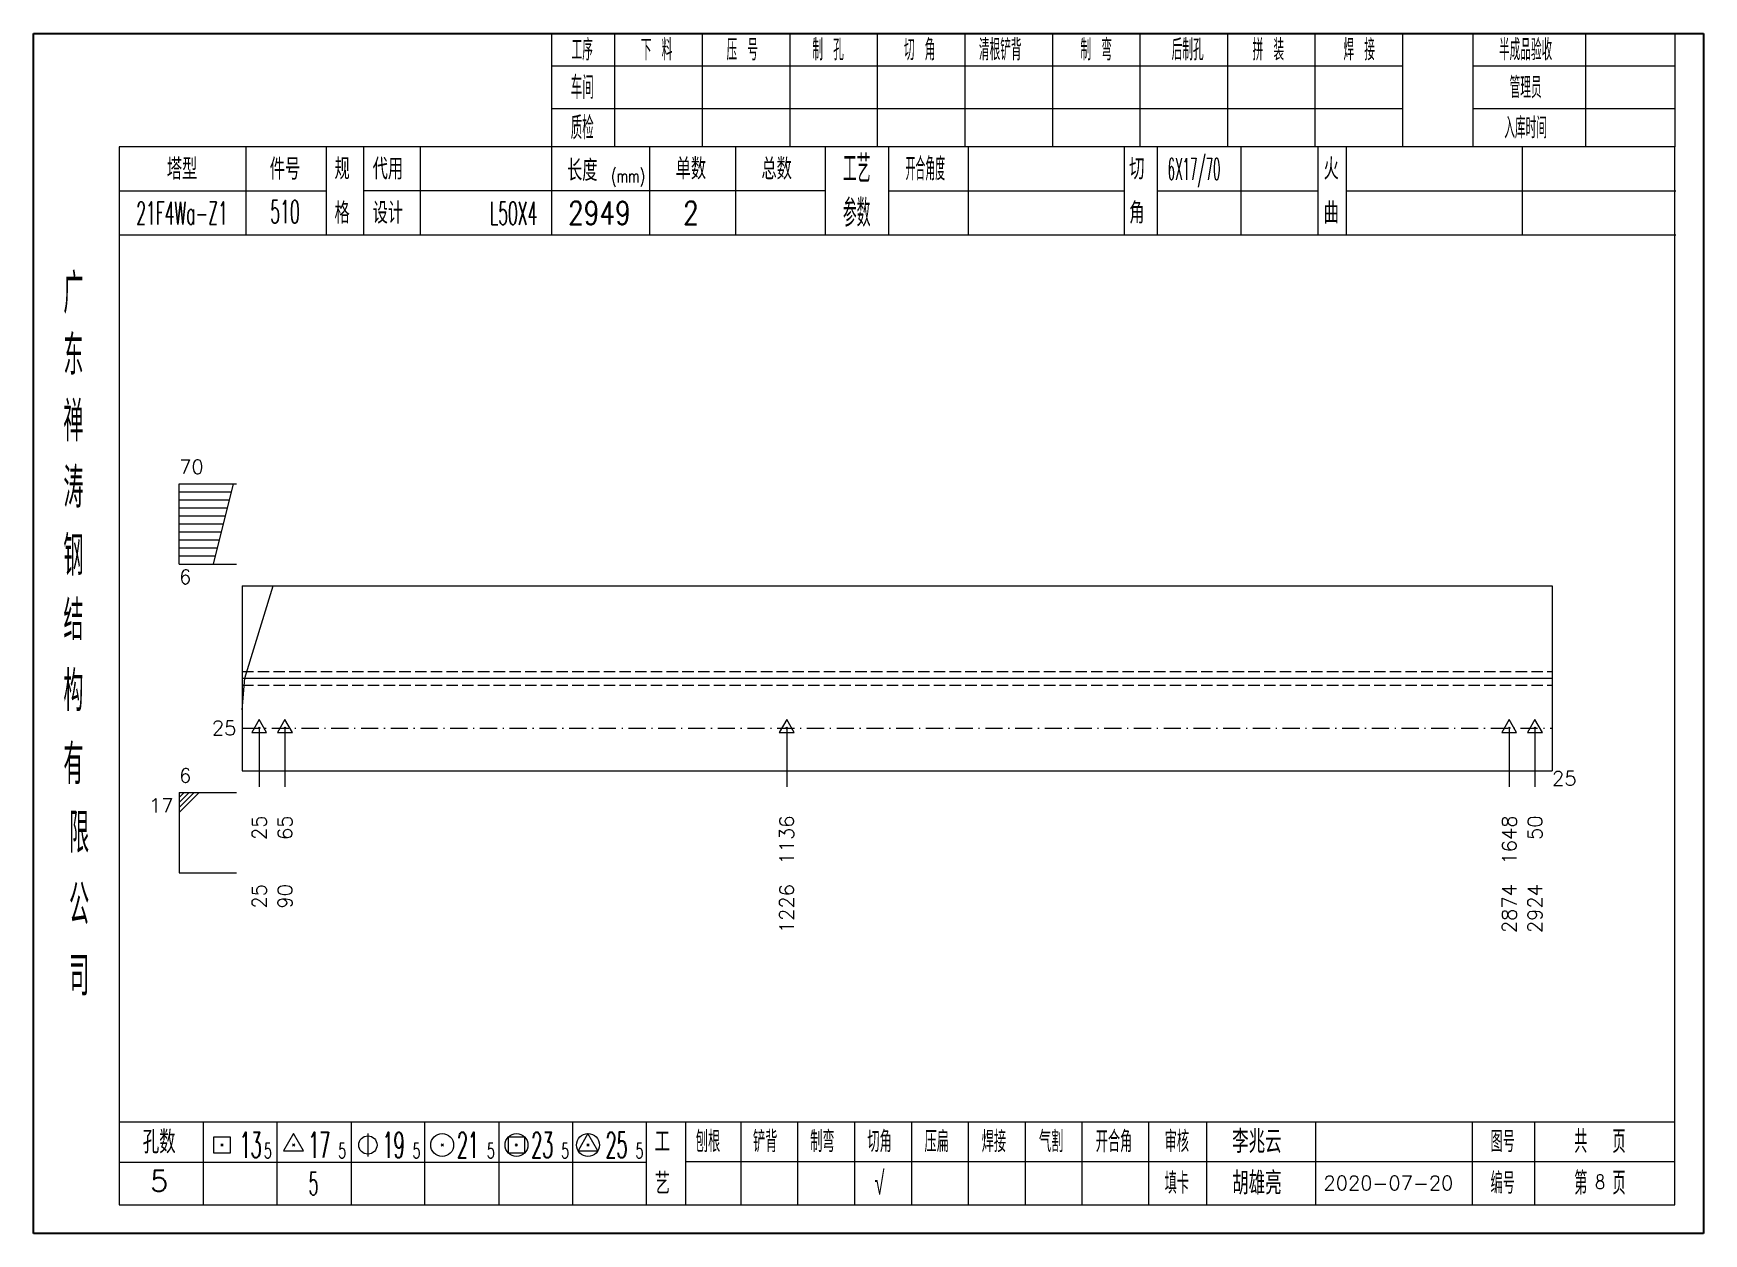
# Model space of a CAD drawing. Extents: x 1310 to 15542, y -76 to 8381.
# Drawn here: x 3701.3 to 3993.5, y 2953.8 to 3163.8 of the extents above; entities that cross this region are included whole.
import ezdxf
from ezdxf.enums import TextEntityAlignment as Align

# ---------------------------------------------------------------- set-up
doc = ezdxf.new("R2010")
doc.units = 0
doc.header["$MEASUREMENT"] = 0
doc.linetypes.add('一点画线', pattern=[5.2, 3, -1, 0.2, -1])
doc.linetypes.add('虚线', pattern=[2.75, 2, -0.75])
doc.layers.get('0').update_dxf_attribs({"linetype": 'CONTINUOUS', "lineweight": 25})
for name, color, linetype, lineweight in [('1', 7, 'CONTINUOUS', 25), ('4', 7, 'CONTINUOUS', 25), ('5', 7, 'CONTINUOUS', 25)]:
    doc.layers.add(name, color=color, linetype=linetype, lineweight=lineweight)
doc.styles.get("Standard").update_dxf_attribs({"font": 'simplex.shx', "width": 0.7, "height": 3, "bigfont": 'gbhzfs.shx'})

msp = doc.modelspace()

# ---------------------------------------------------------------- texts
at = {"color": 7, "linetype": 'Continuous', "lineweight": 13}
for s, p in [('70', (3726.832, 3085.944)), ('6', (3726.832, 3031.944))]:
    msp.add_text(s, height=2.5, dxfattribs=at).set_placement(p, align=Align.BOTTOM_LEFT)
msp.add_text('6', height=2.5, dxfattribs=at).set_placement((3726.832, 3069.944), align=Align.TOP_LEFT)
msp.add_text('25', height=2.5, dxfattribs=at).set_placement((3736.832, 3042.244), align=Align.MIDDLE_RIGHT)
msp.add_text('17', height=2.5, dxfattribs=at).set_placement((3725.832, 3029.944), align=Align.TOP_RIGHT)
at = {"layer": '1', "color": 7, "linetype": 'Continuous', "lineweight": 13}
msp.add_text('25', height=2.5, dxfattribs=at).set_placement((3966.962, 3033.444), align=Align.MIDDLE_LEFT)
at = {"layer": '1', "color": 8, "linetype": 'Continuous', "lineweight": 9}
for s, p in [('25', (3740.832, 3026.944)), ('65', (3745.332, 3026.944)), ('1136', (3833.089, 3026.944)), ('1648', (3959.462, 3026.944)), ('50', (3963.962, 3026.944))]:
    msp.add_text(s, height=2.5, rotation=90, dxfattribs=at).set_placement(p, align=Align.MIDDLE_RIGHT)
at = {"layer": '1', "color": 7, "linetype": 'Continuous', "lineweight": 13}
for s, p in [('25', (3740.832, 3014.944)), ('90', (3745.332, 3014.944)), ('1226', (3833.089, 3014.944)), ('2874', (3959.462, 3014.944)), ('2924', (3963.962, 3014.944))]:
    msp.add_text(s, height=2.5, rotation=90, dxfattribs=at).set_placement(p, align=Align.MIDDLE_RIGHT)
at = {"layer": '4', "color": 1, "linetype": 'Continuous', "lineweight": 25}
for s, height, width, p in [('工序', 3.7, 0.7, (3797.332, 3160.901)), ('下 料', 3.7, 0.7, (3810.332, 3160.901)), ('压 号', 3.7, 0.7, (3825.332, 3160.901)), ('制 孔', 3.7, 0.7, (3840.332, 3160.901)), ('切 角', 3.7, 0.7, (3856.332, 3160.901)), ('清根铲背 ', 3.7, 0.7, (3871.332, 3160.901)), (' 制 弯', 3.7, 0.7, (3886.332, 3160.901)), (' 后制孔', 3.7, 0.7, (3902.332, 3160.901)), ('拼 装', 3.7, 0.7, (3917.332, 3160.901)), (' 焊 接', 3.7, 0.7, (3932.332, 3160.901)), ('半成品验收', 3.7, 0.7, (3962.332, 3160.901)), ('车间', 4, 0.7, (3797.332, 3154.301)), ('管理员', 3.7, 0.7, (3962.332, 3154.301)), ('质检', 4, 0.7, (3797.332, 3147.241)), ('入库时间', 3.7, 0.7, (3962.332, 3147.241)), ('工艺', 4.8, 0.7, (3845.332, 3140.061)), ('开合角度', 4, 0.6, (3857.332, 3140.061)), ('6X17/70', 3.8, 0.4, (3904.332, 3140.061)), ('(mm)', 2.24, 0.7, (3805.332, 3138.801)), ('510', 4, 0.5, (3745.332, 3132.571)), ('参数', 4.8, 0.7, (3845.332, 3132.351)), ('21F4Wa-Z1', 4, 0.5, (3727.332, 3132.321)), ('L50X4', 4, 0.5, (3785.332, 3132.301)), ('2949', 4, 0.8, (3800.332, 3132.351)), ('2', 4, 0.8, (3816.332, 3132.351)), ('广', 6.96, 0.7, (3708.332, 3118.271)), ('东', 6.96, 0.7, (3708.332, 3107.481)), ('禅', 6.96, 0.7, (3708.332, 3095.891)), ('涛', 6.96, 0.7, (3708.332, 3084.291)), ('钢', 6.96, 0.7, (3708.332, 3072.401)), ('结', 6.96, 0.7, (3708.332, 3061.091)), ('构', 6.96, 0.7, (3708.332, 3048.711)), ('有', 6.96, 0.7, (3708.332, 3035.901)), ('限', 6.96, 0.7, (3709.332, 3023.901)), ('公', 6.96, 0.7, (3709.332, 3011.361)), ('司', 6.96, 0.7, (3709.332, 2998.881)), ('13', 4.47, 0.5, (3739.332, 2969.301)), ('17', 4.47, 0.5, (3751.332, 2969.301)), ('19', 4.47, 0.5, (3764.332, 2969.301)), ('21', 4.47, 0.5, (3777.332, 2969.301)), ('23', 4.47, 0.5, (3790.332, 2969.301)), ('25', 4.47, 0.5, (3803.332, 2969.301)), ('刨根', 3.7, 0.8, (3819.332, 2969.901)), ('铲背', 3.7, 0.8, (3829.332, 2969.901)), ('制弯', 3.7, 0.8, (3839.332, 2969.901)), ('切角', 3.7, 0.8, (3849.332, 2969.901)), ('压扁', 3.7, 0.8, (3859.332, 2969.901)), ('焊接', 3.7, 0.8, (3869.332, 2969.901)), ('气割', 3.7, 0.8, (3879.332, 2969.901)), ('开合角', 3.7, 0.8, (3890.332, 2969.901)), ('审核', 3.7, 0.8, (3901.332, 2969.901)), ('图号', 3.7, 0.8, (3958.332, 2969.901)), ('共  页', 4, 0.8, (3975.332, 2969.901)), ('5', 2.68, 0.6, (3742.332, 2968.301)), ('5', 2.68, 0.6, (3755.332, 2968.301)), ('5', 2.68, 0.6, (3768.332, 2968.301)), ('5', 2.68, 0.6, (3781.332, 2968.301)), ('5', 2.68, 0.6, (3794.332, 2968.301)), ('5', 2.68, 0.6, (3807.332, 2968.301)), ('√', 4, 0.6, (3849.332, 2962.631)), ('5', 4, 0.5, (3750.332, 2962.551)), ('填卡', 3.7, 0.8, (3901.332, 2962.631)), ('编号', 3.7, 0.8, (3958.332, 2962.631)), ('第  页', 4, 0.8, (3975.332, 2962.631))]:
    msp.add_text(s, height=height, dxfattribs=dict(at, width=width)).set_placement(p, align=Align.MIDDLE_CENTER)
for s, height, p in [('塔型', 3.7, (3727.332, 3140.031)), ('件号', 3.7, (3745.332, 3140.031)), ('规', 3.7, (3755.332, 3140.061)), ('代用', 3.7, (3763.332, 3140.061)), ('长度', 3.7, (3797.332, 3139.801)), ('单数', 3.7, (3816.332, 3140.061)), ('总数', 3.7, (3831.332, 3140.061)), ('切', 3.7, (3894.332, 3140.061)), ('火', 3.7, (3928.332, 3140.061)), ('格', 3.7, (3755.332, 3132.351)), ('设计', 3.7, (3763.332, 3132.351)), ('角', 3.7, (3894.332, 3132.351)), ('曲', 3.7, (3928.332, 3132.351)), ('孔数', 4, (3723.332, 2969.821)), ('工', 3.7, (3811.332, 2969.901)), ('李兆云', 4, (3915.332, 2969.901)), ('5', 3.7, (3723.332, 2962.991)), ('艺', 3.7, (3811.332, 2962.551)), ('胡雄亮', 4, (3915.332, 2962.631)), ('2020-07-20', 2.5, (3938.332, 2962.631))]:
    msp.add_text(s, height=height, dxfattribs=at).set_placement(p, align=Align.MIDDLE_CENTER)
at = {"layer": '4', "color": 6, "linetype": 'Continuous', "lineweight": 25, "width": 0.8}
msp.add_text('8', height=2.5, dxfattribs=at).set_placement((3975.357, 2962.859), align=Align.MIDDLE_CENTER)

# ---------------------------------------------------------------- blocks, each defined once
blk = doc.blocks.new('孔17.5')
at = {"layer": '5', "color": 7, "linetype": 'Continuous', "lineweight": 13}
for p, q in [((0, 1), (-0.866, -0.5)), ((-0.1, -0.1), (0.1, 0.1)), ((0.1, -0.1), (-0.1, 0.1)), ((0.866, -0.5), (0, 1)), ((-0.866, -0.5), (0.866, -0.5))]:
    blk.add_line(p, q, dxfattribs=at)
blk = doc.blocks.new('CTJGK')
at = {"color": 6, "linetype": 'Continuous'}
for p, q in [((0, 209.97), (292.13, 209.97)), ((0, 0), (0, 209.97)), ((292.13, 209.97), (292.13, 0)), ((292.13, 0), (0, 0))]:
    blk.add_line(p, q, dxfattribs=at)

# ---------------------------------------------------------------- linework, layer by layer
at = {"color": 7, "linetype": 'Continuous', "lineweight": 13}
for p, q in [((3726.832, 3084.944), (3736.832, 3084.944)), ((3726.832, 3070.944), (3726.832, 3084.944)), ((3732.832, 3070.944), (3736.332, 3084.944)), ((3726.832, 3083.544), (3735.982, 3083.544)), ((3726.832, 3082.144), (3735.632, 3082.144)), ((3726.832, 3080.744), (3735.282, 3080.744)), ((3726.832, 3079.344), (3734.932, 3079.344)), ((3726.832, 3077.944), (3734.582, 3077.944)), ((3726.832, 3076.544), (3734.232, 3076.544)), ((3726.832, 3075.144), (3733.882, 3075.144)), ((3726.832, 3073.744), (3733.532, 3073.744)), ((3726.832, 3072.344), (3733.182, 3072.344)), ((3726.832, 3070.944), (3736.832, 3070.944)), ((3738.298, 3050.944), (3743.271, 3067.144)), ((3737.832, 3045.436), (3738.298, 3050.944)), ((3740.832, 3042.244), (3740.832, 3031.944)), ((3745.332, 3042.244), (3745.332, 3031.944)), ((3833.089, 3042.244), (3833.089, 3031.944)), ((3959.462, 3042.244), (3959.462, 3031.944)), ((3963.962, 3042.244), (3963.962, 3031.944)), ((3726.832, 3030.944), (3736.832, 3030.944)), ((3726.832, 3030.944), (3726.832, 3016.944)), ((3727.707, 3030.944), (3726.832, 3030.069)), ((3728.582, 3030.944), (3726.832, 3029.194)), ((3729.457, 3030.944), (3726.832, 3028.319)), ((3730.332, 3030.944), (3726.832, 3027.444)), ((3726.832, 3016.944), (3736.832, 3016.944))]:
    msp.add_line(p, q, dxfattribs=at)
at = {"color": 7, "linetype": 'Continuous', "lineweight": 18}
for p, q in [((3737.832, 3067.144), (3737.832, 3034.744)), ((3737.832, 3067.144), (3966.962, 3067.144)), ((3966.962, 3067.144), (3966.962, 3034.744)), ((3737.832, 3050.944), (3966.962, 3050.944))]:
    msp.add_line(p, q, dxfattribs=at)
at = {"color": 1, "linetype": '虚线', "lineweight": 18}
for p, q in [((3737.832, 3052.144), (3966.962, 3052.144)), ((3737.832, 3049.744), (3966.962, 3049.744))]:
    msp.add_line(p, q, dxfattribs=at)
at = {"color": 3, "linetype": '一点画线', "lineweight": 13}
msp.add_line((3737.832, 3042.244), (3966.962, 3042.244), dxfattribs=at)
at = {"layer": '1', "color": 7, "linetype": 'Continuous', "lineweight": 18}
msp.add_line((3737.832, 3034.744), (3966.962, 3034.744), dxfattribs=at)
at = {"layer": '4', "color": 1, "linetype": 'Continuous', "lineweight": 18}
for p, q in [((3701.332, 3163.771), (3701.332, 2953.801)), ((3993.462, 3163.771), (3701.332, 3163.771)), ((3791.962, 3163.771), (3791.962, 3143.931)), ((3802.992, 3163.771), (3802.992, 3143.911)), ((3818.302, 3163.771), (3818.302, 3143.911)), ((3833.622, 3163.771), (3833.622, 3143.911)), ((3848.932, 3163.771), (3848.932, 3143.911)), ((3864.242, 3163.771), (3864.242, 3143.911)), ((3879.552, 3163.771), (3879.552, 3143.911)), ((3894.872, 3163.771), (3894.872, 3143.911)), ((3910.182, 3163.771), (3910.182, 3143.911)), ((3925.492, 3163.771), (3925.492, 3143.911)), ((3940.802, 3163.771), (3940.802, 3143.931)), ((3940.802, 3163.771), (3940.802, 3143.911)), ((3953.082, 3163.771), (3953.082, 3143.911)), ((3972.832, 3163.771), (3972.832, 3143.911)), ((3988.412, 3163.771), (3988.412, 3143.911)), ((3993.462, 3133.971), (3993.462, 3163.771)), ((3940.802, 3158.041), (3791.962, 3158.041)), ((3988.412, 3158.041), (3953.082, 3158.041)), ((3940.802, 3150.561), (3791.962, 3150.561)), ((3988.412, 3150.561), (3953.082, 3150.561)), ((3716.342, 3143.911), (3716.342, 2958.851)), ((3988.412, 3143.911), (3716.342, 3143.911)), ((3738.462, 3143.921), (3738.462, 3128.501)), ((3752.612, 3128.501), (3752.612, 3143.911)), ((3759.112, 3128.501), (3759.112, 3143.911)), ((3768.982, 3143.911), (3768.982, 3128.501)), ((3791.962, 3143.931), (3791.962, 3128.501)), ((3809.082, 3143.911), (3809.082, 3128.501)), ((3824.132, 3143.911), (3824.132, 3128.501)), ((3839.832, 3143.911), (3839.832, 3128.501)), ((3850.892, 3143.911), (3850.892, 3128.501)), ((3864.842, 3143.911), (3864.842, 3128.501)), ((3892.142, 3143.911), (3892.142, 3128.501)), ((3897.902, 3143.911), (3897.902, 3128.501)), ((3912.522, 3143.911), (3912.522, 3128.501)), ((3925.982, 3143.911), (3925.982, 3128.501)), ((3930.972, 3143.911), (3930.972, 3128.501)), ((3961.712, 3143.911), (3961.712, 3128.501)), ((3988.412, 2958.851), (3988.412, 3143.911)), ((3752.612, 3136.151), (3716.342, 3136.151)), ((3839.832, 3136.201), (3759.112, 3136.201)), ((3850.892, 3136.201), (3892.142, 3136.201)), ((3897.902, 3136.201), (3925.982, 3136.201)), ((3930.972, 3136.201), (3988.592, 3136.201)), ((3993.462, 2953.801), (3993.462, 3133.971)), ((3988.592, 3128.501), (3716.342, 3128.501)), ((3716.342, 2973.381), (3988.412, 2973.381)), ((3731.032, 2973.381), (3731.032, 2958.851)), ((3743.962, 2958.851), (3743.962, 2973.381)), ((3756.892, 2973.381), (3756.892, 2958.851)), ((3769.812, 2958.851), (3769.812, 2973.381)), ((3782.742, 2973.381), (3782.742, 2958.851)), ((3795.672, 2958.851), (3795.672, 2973.381)), ((3808.592, 2958.851), (3808.592, 2973.381)), ((3815.462, 2958.851), (3815.462, 2973.381)), ((3825.122, 2958.851), (3825.122, 2973.381)), ((3835.062, 2958.851), (3835.062, 2973.381)), ((3845.002, 2958.851), (3845.002, 2973.381)), ((3854.952, 2958.851), (3854.952, 2973.381)), ((3864.892, 2958.851), (3864.892, 2973.381)), ((3874.832, 2958.851), (3874.832, 2973.381)), ((3884.782, 2958.851), (3884.782, 2973.381)), ((3896.422, 2958.851), (3896.422, 2973.381)), ((3906.572, 2958.851), (3906.572, 2973.381)), ((3925.632, 2958.851), (3925.632, 2973.381)), ((3953.012, 2958.851), (3953.012, 2973.381)), ((3963.972, 2958.851), (3963.972, 2973.381)), ((3808.592, 2966.251), (3716.342, 2966.251)), ((3815.422, 2966.411), (3988.412, 2966.411)), ((3716.342, 2958.851), (3988.412, 2958.851)), ((3701.332, 2953.801), (3993.462, 2953.801))]:
    msp.add_line(p, q, dxfattribs=at)
at = {"layer": '4', "color": 7, "linetype": 'Continuous', "lineweight": 13}
for p, q in [((3746.832, 2971.301), (3745.1, 2968.301)), ((3748.564, 2968.301), (3746.832, 2971.301)), ((3759.832, 2971.301), (3759.832, 2967.301)), ((3798.332, 2971.301), (3796.6, 2968.301)), ((3800.064, 2968.301), (3798.332, 2971.301)), ((3732.918, 2967.887), (3732.918, 2970.715)), ((3732.918, 2970.715), (3735.746, 2970.715)), ((3734.132, 2969.101), (3734.532, 2969.501)), ((3734.532, 2969.101), (3734.132, 2969.501)), ((3735.746, 2970.715), (3735.746, 2967.887)), ((3745.1, 2968.301), (3748.564, 2968.301)), ((3746.632, 2969.101), (3747.032, 2969.501)), ((3747.032, 2969.101), (3746.632, 2969.501)), ((3772.632, 2969.101), (3773.032, 2969.501)), ((3773.032, 2969.101), (3772.632, 2969.501)), ((3784.418, 2967.887), (3784.418, 2970.715)), ((3784.418, 2970.715), (3787.246, 2970.715)), ((3785.632, 2969.101), (3786.032, 2969.501)), ((3786.032, 2969.101), (3785.632, 2969.501)), ((3787.246, 2970.715), (3787.246, 2967.887)), ((3796.6, 2968.301), (3800.064, 2968.301)), ((3798.132, 2969.101), (3798.532, 2969.501)), ((3798.532, 2969.101), (3798.132, 2969.501)), ((3735.746, 2967.887), (3732.918, 2967.887)), ((3787.246, 2967.887), (3784.418, 2967.887))]:
    msp.add_line(p, q, dxfattribs=at)
for centre, radius in [((3772.832, 2969.301), 2), ((3785.832, 2969.301), 2), ((3798.332, 2969.301), 2), ((3759.832, 2969.301), 1.6)]:
    msp.add_circle(centre, radius, dxfattribs=at)

# ---------------------------------------------------------------- block references
at = {"color": 0, "linetype": 'Continuous'}
msp.add_blockref('CTJGK', (3701.332, 2953.801), dxfattribs=at)
at = {"layer": '1', "color": 8, "linetype": 'Continuous', "lineweight": 9, "xscale": 1.5, "yscale": 1.5, "zscale": 1.5}
for p in [(3740.832, 3042.244), (3745.332, 3042.244), (3833.089, 3042.244), (3959.462, 3042.244), (3963.962, 3042.244)]:
    msp.add_blockref('孔17.5', p, dxfattribs=at)

msp.set_redraw_order([(e.dxf.handle, doc.entitydb.next_handle()) for e in msp.query("TEXT MTEXT ATTDEF DIMENSION ARC_DIMENSION")])  # texts and dimensions are drawn at this point

doc.saveas('drawing.dxf')
